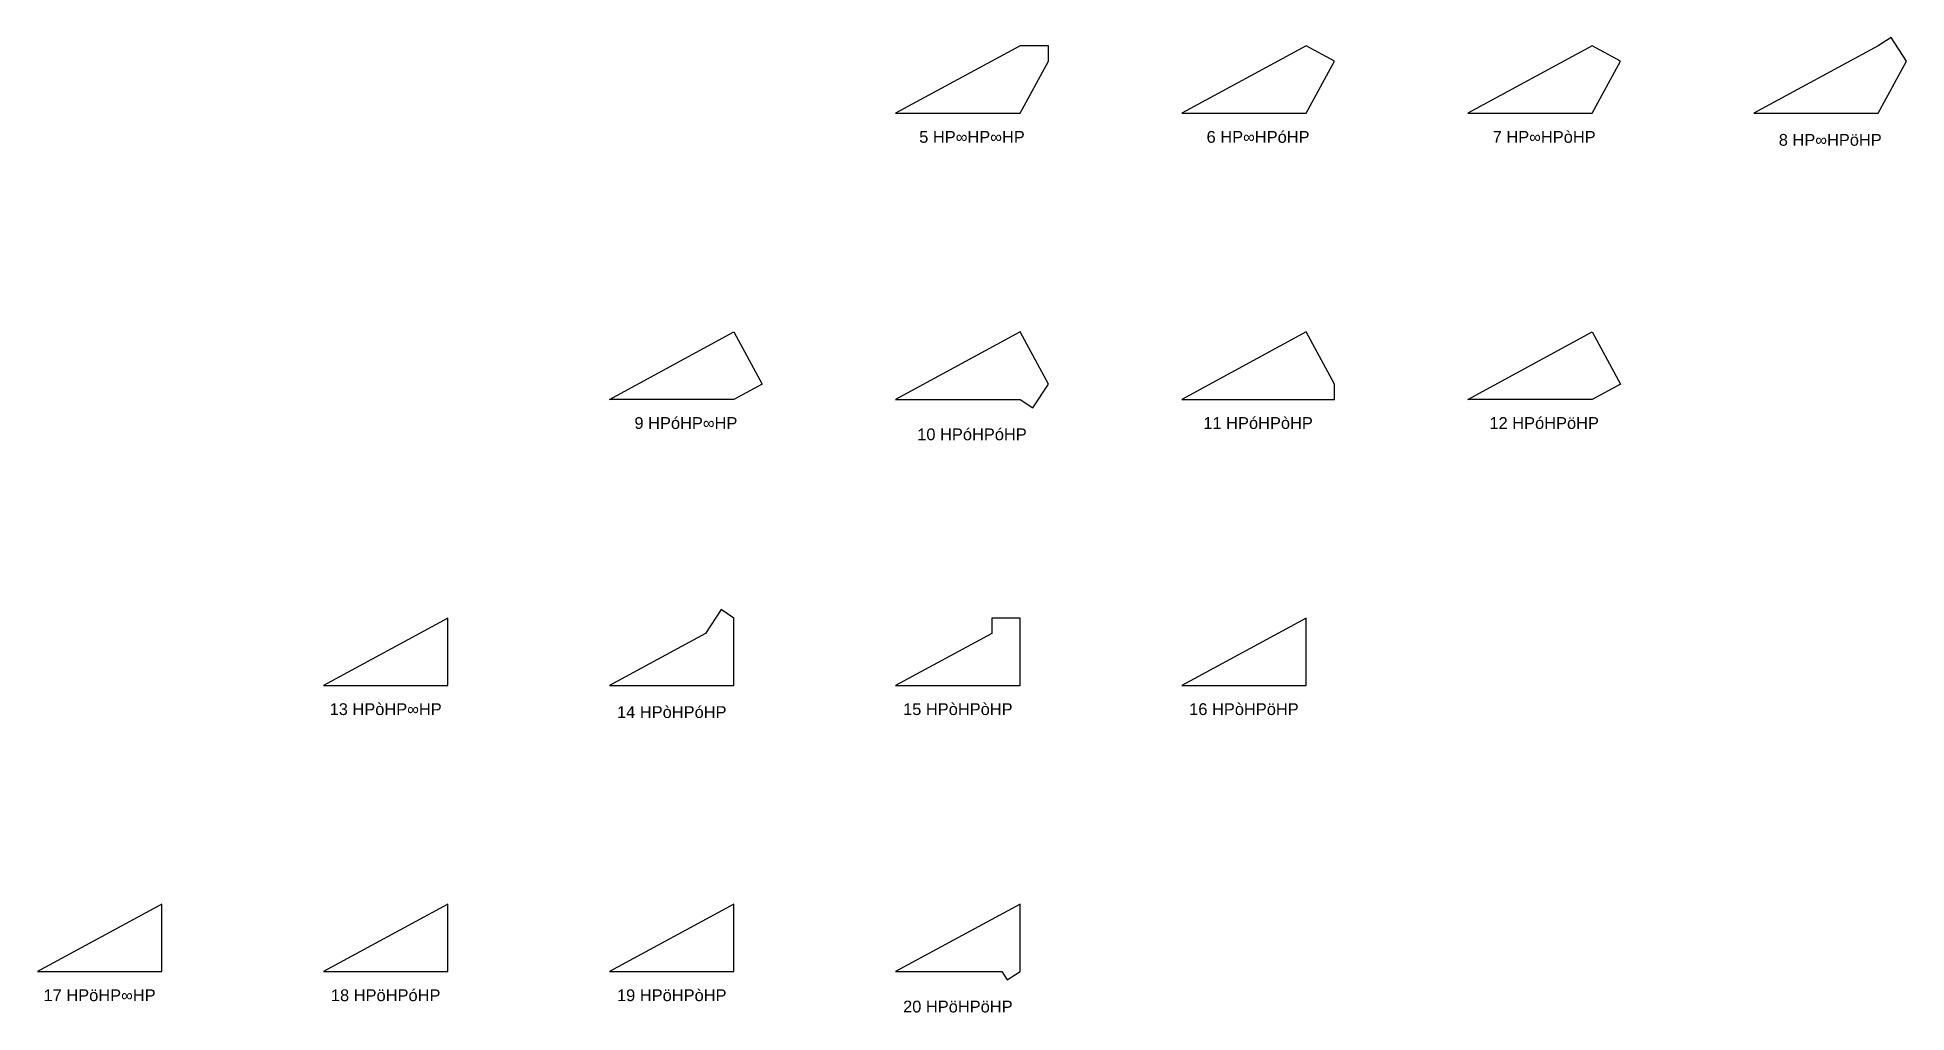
# Model space of a CAD drawing. Header units: millimetres. Extents: x 915202 to 1524453, y -2147646 to 62068.
# Drawn here: x 1241153 to 1415268, y -107929 to -17099 of the extents above; entities that cross this region are included whole.
import ezdxf
from ezdxf.enums import TextEntityAlignment as Align

# ---------------------------------------------------------------- set-up
doc = ezdxf.new("R2010")
doc.units = ezdxf.units.MM
doc.styles.add('Arial', font='arial_0.ttf')

msp = doc.modelspace()

# ---------------------------------------------------------------- texts
at = {"style": 'Arial'}
for s, height, p in [('5 HP∞HP∞HP', 1095.2, (1328210, -26368)), ('6 HP∞HPóHP', 1095.2, (1354859, -26368)), ('7 HP∞HPòHP', 1095.2, (1381508, -26368)), ('8 HP∞HPöHP', 1095.2, (1408156, -26641)), ('9 HPóHP∞HP', 1095.2, (1301562, -53016)), ('10 HPóHPóHP', 1095.21, (1328210, -54069)), ('11 HPóHPòHP', 1095.21, (1354859, -53016)), ('12 HPóHPöHP', 1095.21, (1381508, -53016)), ('13 HPòHP∞HP', 1095.21, (1273595, -79665)), ('14 HPòHPóHP', 1095.21, (1300244, -79938)), ('15 HPòHPòHP', 1095.21, (1326892, -79665)), ('16 HPòHPöHP', 1095.21, (1353541, -79665)), ('17 HPöHP∞HP', 1095.21, (1246946, -106314)), ('18 HPöHPóHP', 1095.21, (1273595, -106314)), ('19 HPöHPòHP', 1095.21, (1300244, -106314)), ('20 HPöHPöHP', 1095.21, (1326892, -107366))]:
    msp.add_text(s, height=height, dxfattribs=at).set_placement(p, align=Align.MIDDLE_CENTER)

# ---------------------------------------------------------------- linework, layer by layer
for points in [[(1412632, -17878), (1401045, -24167), (1412632, -24167), (1415268, -19309), (1413832, -17099)], [(1335322, -17878), (1332686, -17878), (1321099, -24167), (1332686, -24167), (1335322, -19309)], [(1359335, -17878), (1347747, -24167), (1359335, -24167), (1361971, -19309)], [(1385983, -17878), (1374396, -24167), (1385983, -24167), (1388620, -19309)], [(1306037, -50815), (1294450, -50815), (1306037, -44527), (1308674, -49385)], [(1335322, -49385), (1332686, -44527), (1321099, -50815), (1332686, -50815), (1333885, -51595)], [(1361971, -49385), (1359335, -44527), (1347747, -50815), (1361971, -50815)], [(1385983, -50815), (1374396, -50815), (1385983, -44527), (1388620, -49385)], [(1279389, -71176), (1267801, -77464), (1279389, -77464)], [(1304838, -70396), (1303401, -72606), (1294450, -77464), (1306037, -77464), (1306037, -71176)], [(1330050, -72606), (1321099, -77464), (1332686, -77464), (1332686, -71176), (1330050, -71176)], [(1359335, -71176), (1347747, -77464), (1359335, -77464)], [(1241153, -104113), (1252740, -104113), (1252740, -97824)], [(1279389, -104113), (1279389, -97824), (1267801, -104113)], [(1306037, -104113), (1306037, -97824), (1294450, -104113)], [(1332686, -104113), (1332686, -97824), (1321099, -104113), (1330980, -104113), (1331486, -104892)]]:
    msp.add_lwpolyline(points, close=True)

msp.set_redraw_order([(e.dxf.handle, doc.entitydb.next_handle()) for e in msp.query("TEXT MTEXT ATTDEF DIMENSION ARC_DIMENSION")])  # texts and dimensions are drawn at this point

doc.saveas('drawing.dxf')
